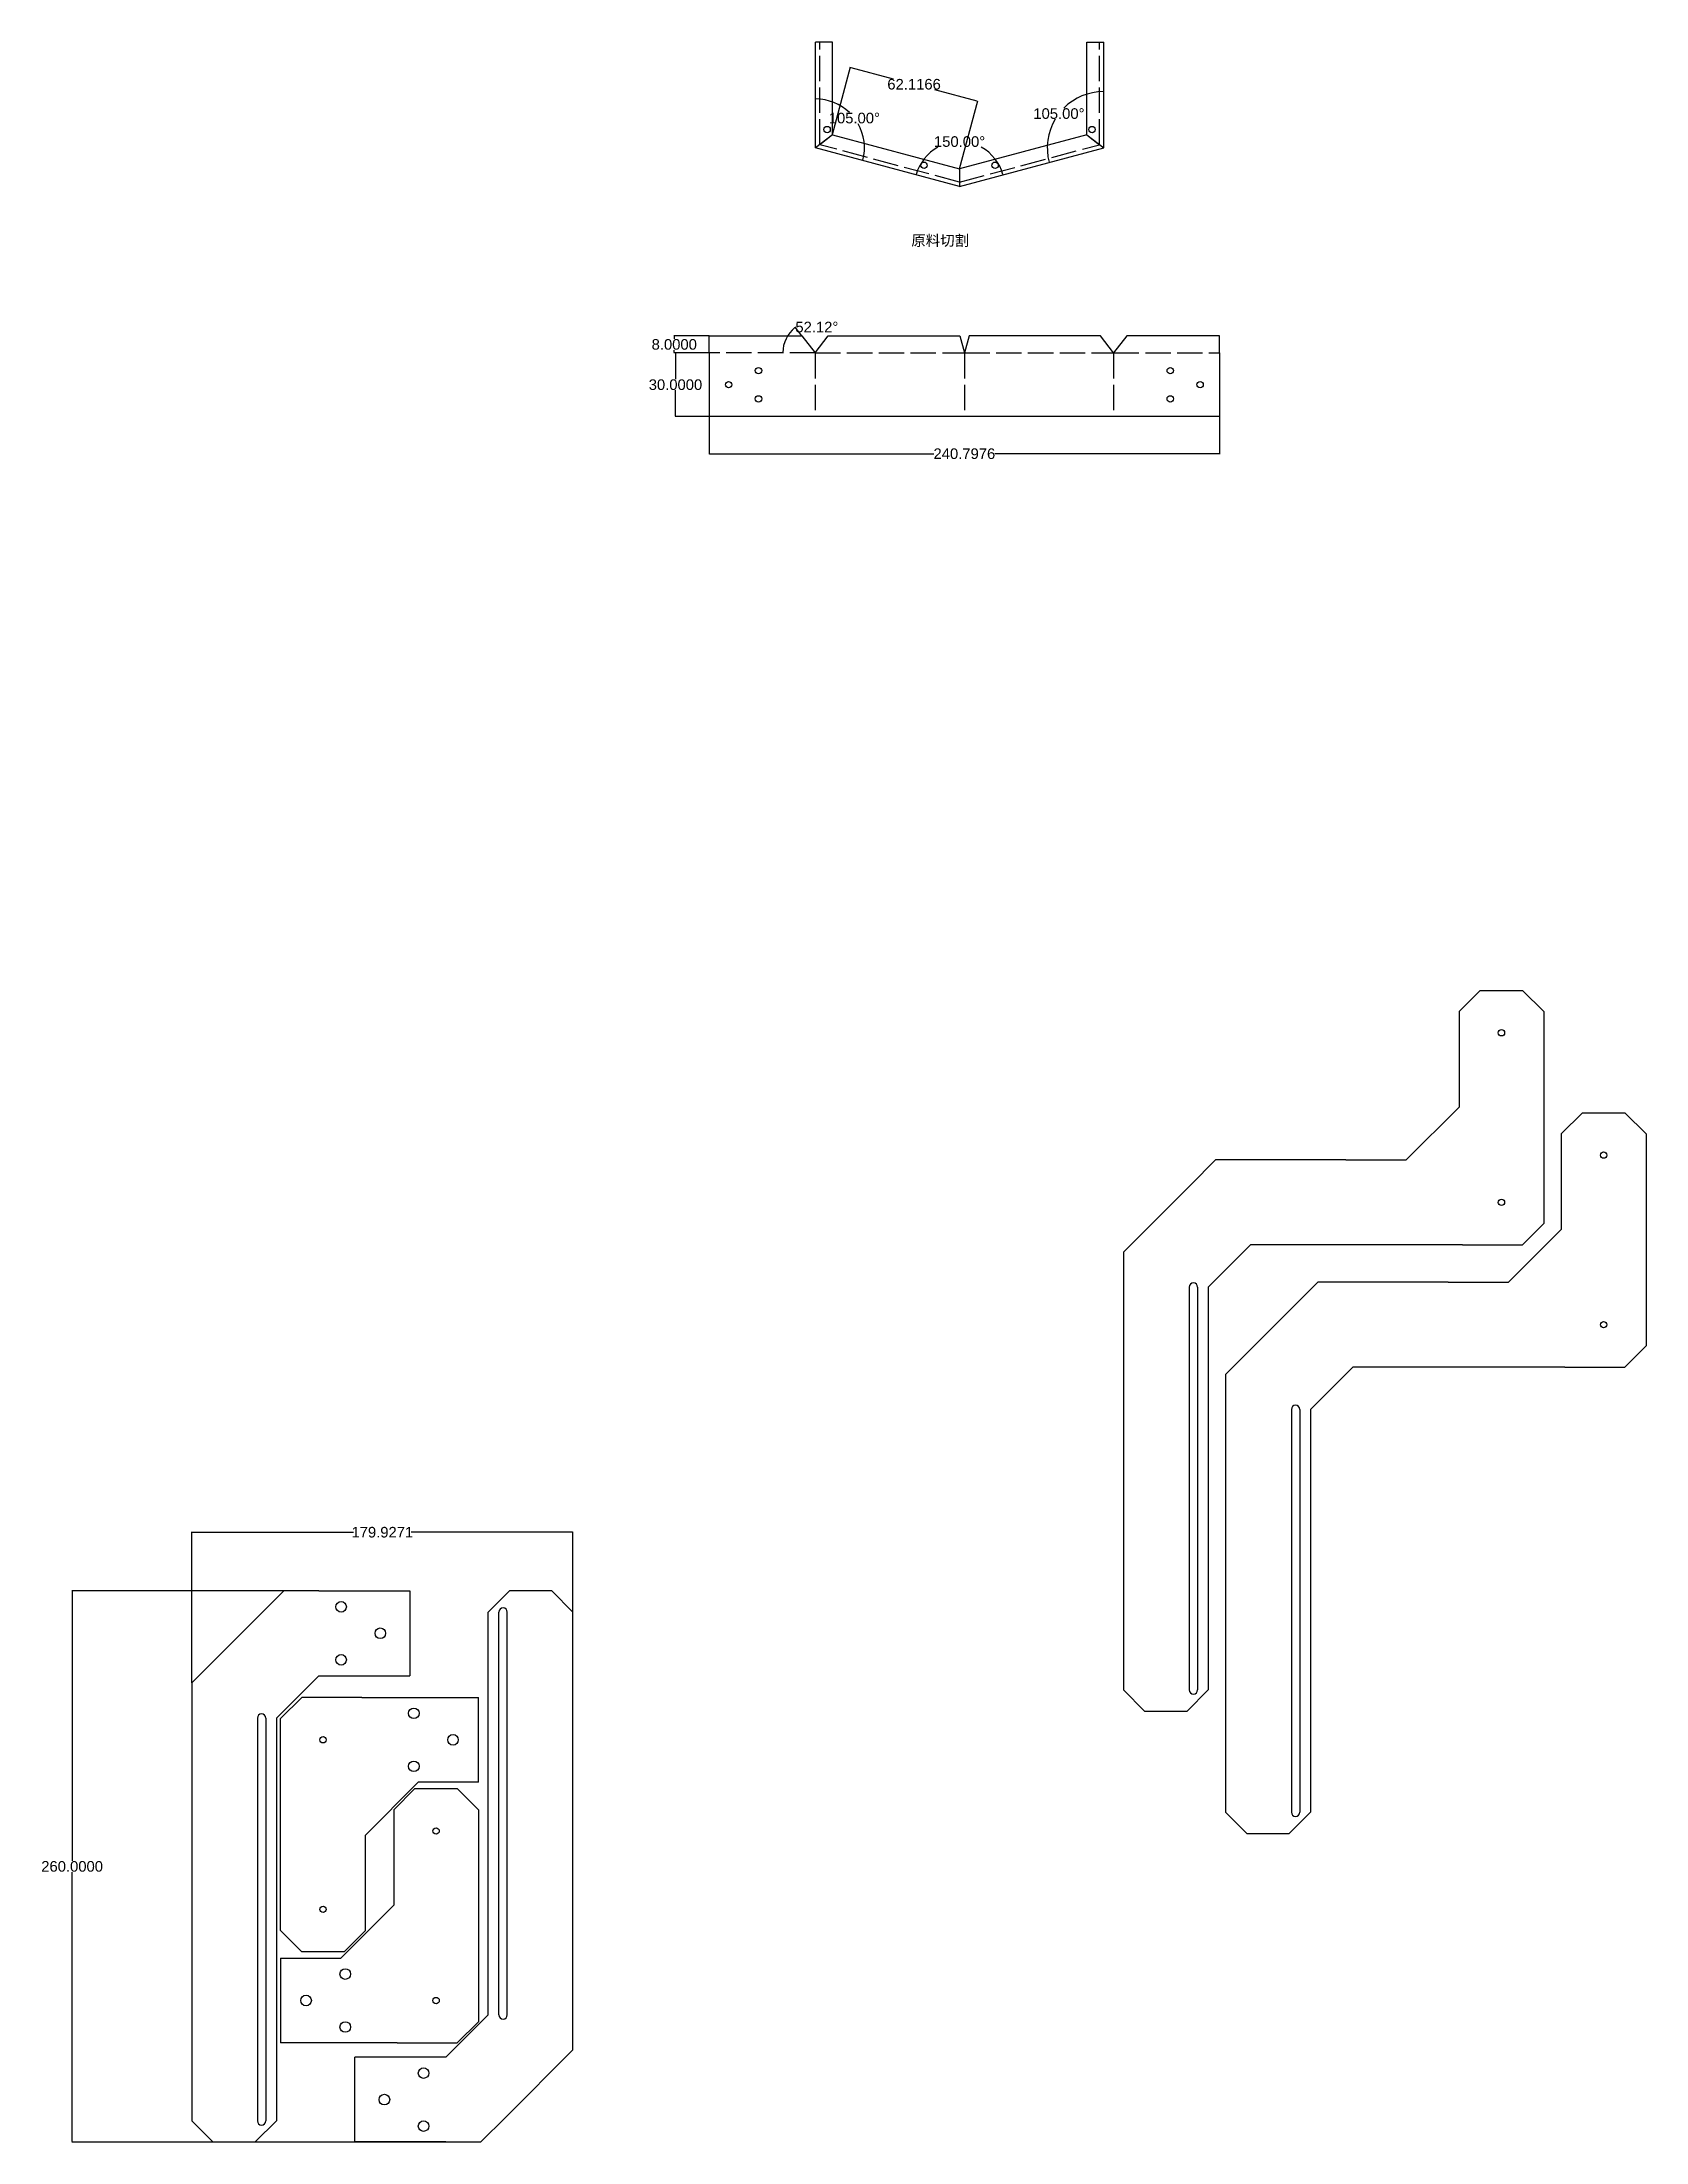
# Model space of a CAD drawing. Header units: inches. Extents: x 10703 to 14699, y 3470 to 5881.
# Drawn here: x 13853 to 14610, y 3887 to 4878 of the extents above; entities that cross this region are included whole.
import ezdxf

# ---------------------------------------------------------------- set-up
doc = ezdxf.new("R2010")
doc.units = ezdxf.units.IN
doc.header["$MEASUREMENT"] = 0
doc.linetypes.add('ACAD_ISO02W100', pattern=[15, 12, -3])
doc.layers.get('0').update_dxf_attribs({"true_color": 0xc2ced6})
doc.styles.get("Standard").update_dxf_attribs({"font": 'arial.ttf', "height": 5})
doc.dimstyles.get("Standard").update_dxf_attribs({"dimtxt": 5, "dimasz": 0.18, "dimexe": 0.18, "dimexo": 0.0625, "dimgap": 0.09, "dimtad": 0, "dimtih": 1, "dimtoh": 1, "dimdec": 4, "dimzin": 0, "dimdsep": 46, "dimtxsty": 'Standard', "dimcen": 0.09, "dimazin": 0, "dimtfac": 1, "dimtdec": 4, "dimtofl": 0, "dimtmove": 0, "dimatfit": 3, "dimfxl": 1, "dimtolj": 1, "dimtzin": 0, "dimarcsym": 0})

msp = doc.modelspace()

# ---------------------------------------------------------------- texts
at = {"insert": (14263.35977, 4786.84147), "char_height": 5, "attachment_point": 1}
msp.add_mtext_dynamic_manual_height_columns('{\\fSimSun|b0|i0|c134|p2;原料切割}', width=38.4114924, gutter_width=25, heights=[0], dxfattribs=at)

# ---------------------------------------------------------------- blocks, each defined once
blk = doc.blocks.new('*D37')
at = {"color": 0, "lineweight": -2, "transparency": 16777216}
for p, q in [((14168.01, 4701.24), (14168.01, 4683.56)), ((14408.81, 4701.24), (14408.81, 4683.56)), ((14168.19, 4683.74), (14274.02, 4683.74)), ((14408.63, 4683.74), (14302.81, 4683.74))]:
    blk.add_line(p, q, dxfattribs=at)
at = {"color": 0, "transparency": 16777216}
for points in [[(14168.19, 4683.77), (14168.19, 4683.71), (14168.01, 4683.74)], [(14408.63, 4683.77), (14408.63, 4683.71), (14408.81, 4683.74)]]:
    blk.add_solid(points, dxfattribs=at)
at = {"layer": 'Defpoints', "color": 0, "transparency": 16777216}
for p in [(14168.01, 4701.3), (14408.81, 4701.3), (14168.01, 4683.74)]:
    blk.add_point(p, dxfattribs=at)
at = {"color": 0, "transparency": 16777216, "insert": (14288.41, 4683.74), "char_height": 5, "attachment_point": 5}
blk.add_mtext('\\A1;240.7976', dxfattribs=at)
blk = doc.blocks.new('*D38')
at = {"color": 0, "lineweight": -2, "transparency": 16777216}
for p, q in [((14167.95, 4731.3), (14151.9, 4731.3)), ((14152.08, 4731.12), (14152.08, 4718.95)), ((14152.08, 4701.48), (14152.08, 4713.66)), ((14167.95, 4701.3), (14151.9, 4701.3))]:
    blk.add_line(p, q, dxfattribs=at)
at = {"color": 0, "transparency": 16777216}
for points in [[(14152.05, 4731.12), (14152.11, 4731.12), (14152.08, 4731.3)], [(14152.05, 4701.48), (14152.11, 4701.48), (14152.08, 4701.3)]]:
    blk.add_solid(points, dxfattribs=at)
at = {"layer": 'Defpoints', "color": 0, "transparency": 16777216}
for p in [(14168.01, 4731.3), (14152.08, 4701.3), (14168.01, 4701.3)]:
    blk.add_point(p, dxfattribs=at)
at = {"color": 0, "transparency": 16777216, "insert": (14152.08, 4716.3), "char_height": 5, "attachment_point": 5}
blk.add_mtext('\\A1;30.0000', dxfattribs=at)
blk = doc.blocks.new('*D39')
at = {"color": 0, "lineweight": -2, "transparency": 16777216}
for p, q in [((14167.95, 4739.3), (14151.33, 4739.3)), ((14151.51, 4739.12), (14151.51, 4737.94)), ((14167.95, 4731.3), (14151.33, 4731.3)), ((14151.51, 4731.48), (14151.51, 4732.66))]:
    blk.add_line(p, q, dxfattribs=at)
at = {"color": 0, "transparency": 16777216}
for points in [[(14151.48, 4739.12), (14151.54, 4739.12), (14151.51, 4739.3)], [(14151.48, 4731.48), (14151.54, 4731.48), (14151.51, 4731.3)]]:
    blk.add_solid(points, dxfattribs=at)
at = {"layer": 'Defpoints', "color": 0, "transparency": 16777216}
for p in [(14151.51, 4739.3), (14168.01, 4739.3), (14168.01, 4731.3)]:
    blk.add_point(p, dxfattribs=at)
at = {"color": 0, "transparency": 16777216, "insert": (14151.51, 4735.3), "char_height": 5, "attachment_point": 5}
blk.add_mtext('\\A1;8.0000', dxfattribs=at)
blk = doc.blocks.new('*D40')
at = {"color": 0, "lineweight": -2, "transparency": 16777216}
for start, end in [(46.30579, 89.55406), (345.44594, 29.63585)]:
    blk.add_arc((14218.15, 4828), 23.13, start, end, dxfattribs=at)
at = {"color": 0, "transparency": 16777216}
for points in [[(14218.33, 4851.09), (14218.33, 4851.15), (14218.15, 4851.12)], [(14240.56, 4822.18), (14240.5, 4822.19), (14240.48, 4822.01)]]:
    blk.add_solid(points, dxfattribs=at)
at = {"layer": 'Defpoints', "color": 0, "transparency": 16777216}
for p in [(14218.15, 4878), (14239.88, 4835.91), (14218.15, 4828), (14218.15, 4828), (14286.15, 4809.78)]:
    blk.add_point(p, dxfattribs=at)
at = {"color": 0, "transparency": 16777216, "insert": (14236.49, 4842.08), "char_height": 5, "attachment_point": 5}
blk.add_mtext('\\A1;105.00°', dxfattribs=at)
blk = doc.blocks.new('*D41')
at = {"color": 0, "lineweight": -2, "transparency": 16777216}
for start, end in [(118.90411, 164.51389), (15.48611, 61.09589)]:
    blk.add_arc((14286.15, 4809.78), 21.22, start, end, dxfattribs=at)
at = {"color": 0, "transparency": 16777216}
for points in [[(14265.73, 4815.43), (14265.67, 4815.45), (14265.65, 4815.27)], [(14306.62, 4815.45), (14306.56, 4815.43), (14306.64, 4815.27)]]:
    blk.add_solid(points, dxfattribs=at)
at = {"layer": 'Defpoints', "color": 0, "transparency": 16777216}
for p in [(14218.15, 4828), (14295.11, 4829), (14354.15, 4828), (14286.15, 4809.78), (14286.15, 4809.78)]:
    blk.add_point(p, dxfattribs=at)
at = {"color": 0, "transparency": 16777216, "insert": (14286.15, 4830.99), "char_height": 5, "attachment_point": 5}
blk.add_mtext('\\A1;150.00°', dxfattribs=at)
blk = doc.blocks.new('*D42')
at = {"color": 0, "lineweight": -2, "transparency": 16777216}
for start, end in [(90.38746, 134.92342), (149.37136, 194.61254)]:
    blk.add_arc((14354.15, 4828), 26.62, start, end, dxfattribs=at)
at = {"color": 0, "transparency": 16777216}
for points in [[(14353.97, 4854.64), (14353.97, 4854.58), (14354.15, 4854.62)], [(14328.42, 4821.29), (14328.36, 4821.27), (14328.43, 4821.11)]]:
    blk.add_solid(points, dxfattribs=at)
at = {"layer": 'Defpoints', "color": 0, "transparency": 16777216}
for p in [(14354.15, 4878), (14338.88, 4849.8), (14354.15, 4828), (14354.15, 4828), (14286.15, 4809.78)]:
    blk.add_point(p, dxfattribs=at)
at = {"color": 0, "transparency": 16777216, "insert": (14333.03, 4844.2), "char_height": 5, "attachment_point": 5}
blk.add_mtext('\\A1;105.00°', dxfattribs=at)
blk = doc.blocks.new('*D43')
at = {"color": 0, "lineweight": -2, "transparency": 16777216}
for p, q in [((14211.75, 4739.35), (14208.52, 4743.51)), ((14208.77, 4743.48), (14208.95, 4743.48))]:
    blk.add_line(p, q, dxfattribs=at)
for start, end in [(128.55051, 179.32527), (127.20104, 127.87578)]:
    blk.add_arc((14218.01, 4731.3), 15.29, start, end, dxfattribs=at)
at = {"color": 0, "transparency": 16777216}
for points in [[(14208.47, 4743.28), (14208.51, 4743.23), (14208.63, 4743.37)], [(14202.76, 4731.48), (14202.7, 4731.48), (14202.73, 4731.3)]]:
    blk.add_solid(points, dxfattribs=at)
at = {"layer": 'Defpoints', "color": 0, "transparency": 16777216}
for p in [(14203.42, 4735.87), (14211.79, 4739.3), (14168.01, 4731.3), (14218.01, 4731.3), (14218.01, 4731.3)]:
    blk.add_point(p, dxfattribs=at)
at = {"color": 0, "transparency": 16777216, "insert": (14218.8, 4743.48), "char_height": 5, "attachment_point": 5}
blk.add_mtext('\\A1;52.12°', dxfattribs=at)
blk = doc.blocks.new('*D44')
at = {"color": 0, "lineweight": -2, "transparency": 16777216}
for p, q in [((14226.16, 4834.28), (14234.73, 4866.25)), ((14234.85, 4866.03), (14254.82, 4860.68)), ((14294.51, 4850.04), (14274.54, 4855.39)), ((14286.16, 4818.2), (14294.73, 4850.17))]:
    blk.add_line(p, q, dxfattribs=at)
at = {"color": 0, "transparency": 16777216}
for points in [[(14234.86, 4866.06), (14234.85, 4866), (14234.68, 4866.07)], [(14294.51, 4850.07), (14294.5, 4850.01), (14294.68, 4850)]]:
    blk.add_solid(points, dxfattribs=at)
at = {"layer": 'Defpoints', "color": 0, "transparency": 16777216}
for p in [(14294.68, 4850), (14226.15, 4834.22), (14286.15, 4818.14)]:
    blk.add_point(p, dxfattribs=at)
at = {"color": 0, "transparency": 16777216, "insert": (14264.68, 4858.04), "char_height": 5, "attachment_point": 5}
blk.add_mtext('\\A1;62.1166', dxfattribs=at)
blk = doc.blocks.new('*D77')
at = {"color": 0, "lineweight": -2, "transparency": 16777216}
for p, q in [((13923.8, 4103.88), (13923.8, 4175.09)), ((13923.98, 4174.91), (14000.13, 4174.91)), ((14103.55, 4174.91), (14027.4, 4174.91)), ((14103.73, 4137.31), (14103.73, 4175.09))]:
    blk.add_line(p, q, dxfattribs=at)
at = {"color": 0, "transparency": 16777216}
for points in [[(13923.98, 4174.94), (13923.98, 4174.88), (13923.8, 4174.91)], [(14103.55, 4174.94), (14103.55, 4174.88), (14103.73, 4174.91)]]:
    blk.add_solid(points, dxfattribs=at)
at = {"layer": 'Defpoints', "color": 0, "transparency": 16777216}
for p in [(14103.73, 4174.91), (14103.73, 4137.25), (13923.8, 4103.82)]:
    blk.add_point(p, dxfattribs=at)
at = {"color": 0, "transparency": 16777216, "insert": (14013.77, 4174.91), "char_height": 5, "attachment_point": 5}
blk.add_mtext('\\A1;179.9271', dxfattribs=at)
blk = doc.blocks.new('*D78')
at = {"color": 0, "lineweight": -2, "transparency": 16777216}
for p, q in [((13967.17, 4147.25), (13867.2, 4147.25)), ((13867.38, 4147.07), (13867.38, 4019.89)), ((13867.38, 3887.43), (13867.38, 4014.61)), ((14060.24, 3887.25), (13867.2, 3887.25))]:
    blk.add_line(p, q, dxfattribs=at)
at = {"color": 0, "transparency": 16777216}
for points in [[(13867.35, 4147.07), (13867.41, 4147.07), (13867.38, 4147.25)], [(13867.35, 3887.43), (13867.41, 3887.43), (13867.38, 3887.25)]]:
    blk.add_solid(points, dxfattribs=at)
at = {"layer": 'Defpoints', "color": 0, "transparency": 16777216}
for p in [(13967.24, 4147.25), (13867.38, 3887.25), (14060.3, 3887.25)]:
    blk.add_point(p, dxfattribs=at)
at = {"color": 0, "transparency": 16777216, "insert": (13867.38, 4017.25), "char_height": 5, "attachment_point": 5}
blk.add_mtext('\\A1;260.0000', dxfattribs=at)

# ---------------------------------------------------------------- dimensions: what is measured, and where the dimension line sits
for base, line1, line2, picture, middle in [((14239.8778, 4835.90732), ((14286.14544, 4809.77683), (14218.14542, 4827.99738)), ((14218.14542, 4827.99738), (14218.14542, 4877.99738)), '*D40', (14236.4934, 4842.07628)), ((14338.87817, 4849.80132), ((14286.14544, 4809.77683), (14354.14546, 4827.99738)), ((14354.14546, 4827.99738), (14354.14546, 4877.99738)), '*D42', (14333.02822, 4844.20121)), ((14295.11166, 4829.00495), ((14286.14544, 4809.77683), (14354.14546, 4827.99738)), ((14286.14544, 4809.77683), (14218.14542, 4827.99738)), '*D41', (14286.14544, 4830.99271)), ((14203.42479, 4735.86601), ((14218.01239, 4731.3016), (14168.01239, 4731.3016)), ((14211.78999, 4739.3016), (14218.01239, 4731.3016)), '*D43', (14218.8004, 4743.47641))]:
    dim = msp.add_angular_dim_2l(base=base, line1=line1, line2=line2, dimstyle='Standard')
    dim.commit()
    dim.dimension.update_dxf_attribs({"geometry": picture, "text_midpoint": middle})
dim = msp.add_aligned_dim(p1=(14226.14542, 4834.21975), p2=(14286.14544, 4818.14279), distance=32.97743, dimstyle='Standard')
dim.commit()
dim.dimension.update_dxf_attribs({"geometry": '*D44', "text_midpoint": (14264.68062, 4858.03503)})
for base, p1, p2, picture, middle in [((14151.5116, 4739.3016), (14168.01239, 4731.3016), (14168.01239, 4739.3016), '*D39', (14151.5116, 4735.3016)), ((14152.07728, 4701.3016), (14168.01239, 4731.3016), (14168.01239, 4701.3016), '*D38', (14152.07728, 4716.3016)), ((13867.37665, 3887.2512), (13967.23587, 4147.2512), (14060.30006, 3887.2512), '*D78', (13867.37665, 4017.2512))]:
    dim = msp.add_linear_dim(base=base, p1=p1, p2=p2, angle=90, dimstyle='Standard')
    dim.commit()
    dim.dimension.update_dxf_attribs({"geometry": picture, "text_midpoint": middle})
for base, p1, p2, picture, middle in [((14168.01239, 4683.73576), (14408.80999, 4701.3016), (14168.01239, 4701.3016), '*D37', (14288.41119, 4683.73576)), ((14103.73152, 4174.9072), (13923.80441, 4103.81974), (14103.73152, 4137.2512), '*D77', (14013.76796, 4174.9072))]:
    dim = msp.add_linear_dim(base=base, p1=p1, p2=p2, dimstyle='Standard')
    dim.commit()
    dim.dimension.update_dxf_attribs({"geometry": picture, "text_midpoint": middle})

# ---------------------------------------------------------------- linework, layer by layer
for p, q in [((14218.14542, 4827.99738), (14218.14542, 4877.99738)), ((14220.14542, 4877.99738), (14218.14542, 4877.99738)), ((14226.14542, 4877.99738), (14220.14542, 4877.99738)), ((14226.14542, 4834.21975), (14226.14542, 4877.99738)), ((14346.14546, 4877.99738), (14352.14546, 4877.99738)), ((14346.14546, 4834.21975), (14346.14546, 4877.99738)), ((14352.14546, 4877.99738), (14354.14546, 4877.99738)), ((14354.14546, 4827.99738), (14354.14546, 4877.99738)), ((14218.14542, 4827.99738), (14218.14542, 4836.69178)), ((14226.14542, 4834.21975), (14218.14542, 4827.99738)), ((14286.14544, 4809.77683), (14218.14542, 4827.99738)), ((14226.14542, 4834.21975), (14220.14542, 4829.53204)), ((14226.14542, 4834.21975), (14286.14544, 4818.14279)), ((14346.14546, 4834.21975), (14286.14544, 4818.14279)), ((14286.14544, 4809.77683), (14354.14546, 4827.99738)), ((14346.14546, 4834.21975), (14352.14546, 4829.53204)), ((14346.14546, 4834.21975), (14354.14546, 4827.99738)), ((14286.14544, 4818.14279), (14286.14544, 4811.84738)), ((14286.14544, 4818.14279), (14286.14544, 4811.84738)), ((14286.14544, 4811.84738), (14286.14544, 4809.77683)), ((14286.14544, 4811.84738), (14286.14544, 4809.77683)), ((14168.01239, 4731.3016), (14168.01239, 4739.3016)), ((14168.01239, 4739.3016), (14211.78999, 4739.3016)), ((14211.78999, 4739.3016), (14218.01239, 4731.3016)), ((14218.01239, 4731.3016), (14224.11178, 4739.39577)), ((14224.11178, 4739.39577), (14286.22838, 4739.39577)), ((14286.22838, 4739.39577), (14288.41119, 4731.3016)), ((14290.59399, 4739.39577), (14288.41119, 4731.3016)), ((14352.71059, 4739.39577), (14290.59399, 4739.39577)), ((14358.80999, 4731.3016), (14352.71059, 4739.39577)), ((14365.03239, 4739.3016), (14358.80999, 4731.3016)), ((14408.80999, 4739.3016), (14365.03239, 4739.3016)), ((14408.80999, 4731.3016), (14408.80999, 4739.3016)), ((14168.01239, 4731.3016), (14168.01239, 4701.3016)), ((14408.80999, 4731.3016), (14408.80999, 4701.3016)), ((14408.80999, 4701.3016), (14168.01239, 4701.3016)), ((14531.83348, 4430.56344), (14521.83348, 4420.56344)), ((14531.83348, 4430.56344), (14551.83348, 4430.56344)), ((14561.83348, 4420.56344), (14551.83348, 4430.56344)), ((14521.83348, 4420.56344), (14521.83348, 4375.48434)), ((14561.83348, 4420.56344), (14561.83348, 4320.56344)), ((14496.91258, 4350.56344), (14521.83348, 4375.48434)), ((14580.05625, 4372.83469), (14570.05625, 4362.83469)), ((14580.05625, 4372.83469), (14600.05625, 4372.83469)), ((14610.05625, 4362.83469), (14600.05625, 4372.83469)), ((14570.05625, 4362.83469), (14570.05625, 4317.75559)), ((14610.05625, 4362.83469), (14610.05625, 4262.83469)), ((14395.19686, 4338.84771), (14406.91258, 4350.56344)), ((14423.48113, 4350.56344), (14406.91258, 4350.56344)), ((14468.48113, 4350.56344), (14406.91258, 4350.56344)), ((14468.48113, 4350.56344), (14496.91258, 4350.56344)), ((14395.19686, 4338.84771), (14363.48113, 4307.13198)), ((14551.83348, 4310.56344), (14561.83348, 4320.56344)), ((14423.48113, 4310.56344), (14403.48113, 4290.56344)), ((14468.48113, 4310.56344), (14423.48113, 4310.56344)), ((14523.48113, 4310.56344), (14468.48113, 4310.56344)), ((14523.48113, 4310.56344), (14551.83348, 4310.56344)), ((14545.13535, 4292.83469), (14570.05625, 4317.75559)), ((14363.48113, 4307.13198), (14363.48113, 4100.56344)), ((14394.48113, 4290.56344), (14394.48113, 4100.56344)), ((14398.48113, 4290.56344), (14398.48113, 4100.56344)), ((14403.48113, 4290.56344), (14403.48113, 4100.56344)), ((14443.41962, 4281.11896), (14455.13535, 4292.83469)), ((14471.7039, 4292.83469), (14455.13535, 4292.83469)), ((14516.7039, 4292.83469), (14455.13535, 4292.83469)), ((14516.7039, 4292.83469), (14545.13535, 4292.83469)), ((14443.41962, 4281.11896), (14411.7039, 4249.40323)), ((14600.05625, 4252.83469), (14610.05625, 4262.83469)), ((14471.7039, 4252.83469), (14451.7039, 4232.83469)), ((14516.7039, 4252.83469), (14471.7039, 4252.83469)), ((14571.7039, 4252.83469), (14516.7039, 4252.83469)), ((14571.7039, 4252.83469), (14600.05625, 4252.83469)), ((14411.7039, 4249.40323), (14411.7039, 4042.83469)), ((14442.7039, 4232.83469), (14442.7039, 4042.83469)), ((14446.7039, 4232.83469), (14446.7039, 4042.83469)), ((14451.7039, 4232.83469), (14451.7039, 4042.83469)), ((13955.52014, 4135.53547), (13967.23587, 4147.2512)), ((13983.80441, 4147.2512), (13967.23587, 4147.2512)), ((13983.80441, 4147.2512), (14026.80441, 4147.2512)), ((14026.80441, 4147.2512), (14026.80441, 4107.2512)), ((14073.73152, 4147.2512), (14063.73152, 4137.2512)), ((14093.73152, 4147.2512), (14073.73152, 4147.2512)), ((14103.73152, 4137.2512), (14093.73152, 4147.2512)), ((13955.52014, 4135.53547), (13923.80441, 4103.81974)), ((14063.73152, 3947.2512), (14063.73152, 4137.2512)), ((14068.73152, 3947.2512), (14068.73152, 4137.2512)), ((14072.73152, 3947.2512), (14072.73152, 4137.2512)), ((14103.73152, 3930.68265), (14103.73152, 4137.2512)), ((13923.80441, 4103.81974), (13923.80441, 3897.2512)), ((13983.80441, 4107.2512), (13963.80441, 4087.2512)), ((13983.80441, 4107.2512), (14026.80441, 4107.2512)), ((13975.76969, 4096.99952), (13965.76969, 4086.99952)), ((14004.12205, 4096.99952), (13975.76969, 4096.99952)), ((14004.12205, 4096.99952), (14059.12205, 4096.99952)), ((14059.12205, 4056.99952), (14059.12205, 4096.99952)), ((14363.48113, 4100.56344), (14373.48113, 4090.56344)), ((14393.48113, 4090.56344), (14403.48113, 4100.56344)), ((13954.80441, 4087.2512), (13954.80441, 3897.2512)), ((13958.80441, 4087.2512), (13958.80441, 3897.2512)), ((13963.80441, 4087.2512), (13963.80441, 3897.2512)), ((13965.76969, 3986.99952), (13965.76969, 4086.99952)), ((14373.48113, 4090.56344), (14393.48113, 4090.56344)), ((14030.69059, 4056.99952), (14005.76969, 4032.07862)), ((14029.12205, 4053.99326), (14019.12205, 4043.99326)), ((14029.12205, 4053.99326), (14049.12205, 4053.99326)), ((14059.12205, 4056.99952), (14030.69059, 4056.99952)), ((14059.12205, 4043.99326), (14049.12205, 4053.99326)), ((14019.12205, 4043.99326), (14019.12205, 3998.91416)), ((14059.12205, 4043.99326), (14059.12205, 3943.99326)), ((14411.7039, 4042.83469), (14421.7039, 4032.83469)), ((14441.7039, 4032.83469), (14451.7039, 4042.83469)), ((14421.7039, 4032.83469), (14441.7039, 4032.83469)), ((14005.76969, 3986.99952), (14005.76969, 4032.07862)), ((13994.20115, 3973.99326), (14019.12205, 3998.91416)), ((13965.76969, 3986.99952), (13975.76969, 3976.99952)), ((13995.76969, 3976.99952), (14005.76969, 3986.99952)), ((13965.76969, 3973.99326), (13994.20115, 3973.99326)), ((13965.76969, 3973.99326), (13965.76969, 3933.99326)), ((13995.76969, 3976.99952), (13975.76969, 3976.99952)), ((14043.73152, 3927.2512), (14063.73152, 3947.2512)), ((14049.12205, 3933.99326), (14059.12205, 3943.99326)), ((14020.76969, 3933.99326), (13965.76969, 3933.99326)), ((14020.76969, 3933.99326), (14049.12205, 3933.99326)), ((14000.73152, 3887.2512), (14000.73152, 3927.2512)), ((14043.73152, 3927.2512), (14000.73152, 3927.2512)), ((14072.01579, 3898.96692), (14103.73152, 3930.68265)), ((13923.80441, 3897.2512), (13933.80441, 3887.2512)), ((13953.80441, 3887.2512), (13963.80441, 3897.2512)), ((14072.01579, 3898.96692), (14060.30006, 3887.2512)), ((13933.80441, 3887.2512), (13953.80441, 3887.2512)), ((14043.73152, 3887.2512), (14000.73152, 3887.2512)), ((14043.73152, 3887.2512), (14060.30006, 3887.2512))]:
    msp.add_line(p, q)
at = {"color": 4, "linetype": 'ACAD_ISO02W100'}
for p, q in [((14220.14542, 4829.53204), (14220.14542, 4877.99738)), ((14352.14546, 4829.53204), (14352.14546, 4877.99738)), ((14286.14544, 4811.84738), (14220.14542, 4829.53204)), ((14286.14544, 4811.84738), (14352.14546, 4829.53204))]:
    msp.add_line(p, q, dxfattribs=at)
at = {"color": 2, "linetype": 'ACAD_ISO02W100'}
for p, q in [((14218.01239, 4731.3016), (14168.01239, 4731.3016)), ((14218.01239, 4731.3016), (14288.41119, 4731.3016)), ((14218.01239, 4731.3016), (14218.01239, 4701.3016)), ((14288.41119, 4731.3016), (14358.80999, 4731.3016)), ((14288.41119, 4731.3016), (14288.41119, 4701.3016)), ((14358.80999, 4731.3016), (14408.80999, 4731.3016)), ((14358.80999, 4731.3016), (14358.80999, 4701.3016))]:
    msp.add_line(p, q, dxfattribs=at)
for centre, radius in [((14223.64542, 4836.69178), 1.5), ((14348.64546, 4836.69178), 1.5), ((14269.3879, 4819.84577), 1.5), ((14302.90297, 4819.84577), 1.5), ((14177.16285, 4716.3016), 1.5), ((14191.26029, 4722.96827), 1.5), ((14385.56209, 4722.96827), 1.5), ((14399.65953, 4716.3016), 1.5), ((14191.26029, 4709.63493), 1.5), ((14385.56209, 4709.63493), 1.5), ((14541.83348, 4410.56344), 1.5), ((14590.05625, 4352.83469), 1.5), ((14541.83348, 4330.56344), 1.5), ((14590.05625, 4272.83469), 1.5), ((13994.30441, 4139.7512), 2.5), ((14012.80441, 4127.2512), 2.5), ((13994.30441, 4114.7512), 2.5), ((14028.62205, 4089.49952), 2.5), ((13985.76969, 4076.99952), 1.5), ((14047.12205, 4076.99952), 2.5), ((14028.62205, 4064.49952), 2.5), ((14039.12205, 4033.99326), 1.5), ((13985.76969, 3996.99952), 1.5), ((13996.26969, 3966.49326), 2.5), ((13977.76969, 3953.99326), 2.5), ((14039.12205, 3953.99326), 1.5), ((13996.26969, 3941.49326), 2.5), ((14033.23152, 3919.7512), 2.5), ((14014.73152, 3907.2512), 2.5), ((14033.23152, 3894.7512), 2.5)]:
    msp.add_circle(centre, radius)
for centre, start, end in [((14396.48113, 4290.56344), 0, 180), ((14444.7039, 4232.83469), 0, 180), ((14070.73152, 4137.2512), 0, 180), ((14396.48113, 4100.56344), 180, 0), ((13956.80441, 4087.2512), 0, 180), ((14444.7039, 4042.83469), 180, 0), ((14070.73152, 3947.2512), 180, 0), ((13956.80441, 3897.2512), 180, 0)]:
    msp.add_arc(centre, 2, start, end)

msp.set_redraw_order([(e.dxf.handle, doc.entitydb.next_handle()) for e in msp.query("TEXT MTEXT ATTDEF DIMENSION ARC_DIMENSION")])  # texts and dimensions are drawn at this point

doc.saveas('drawing.dxf')
